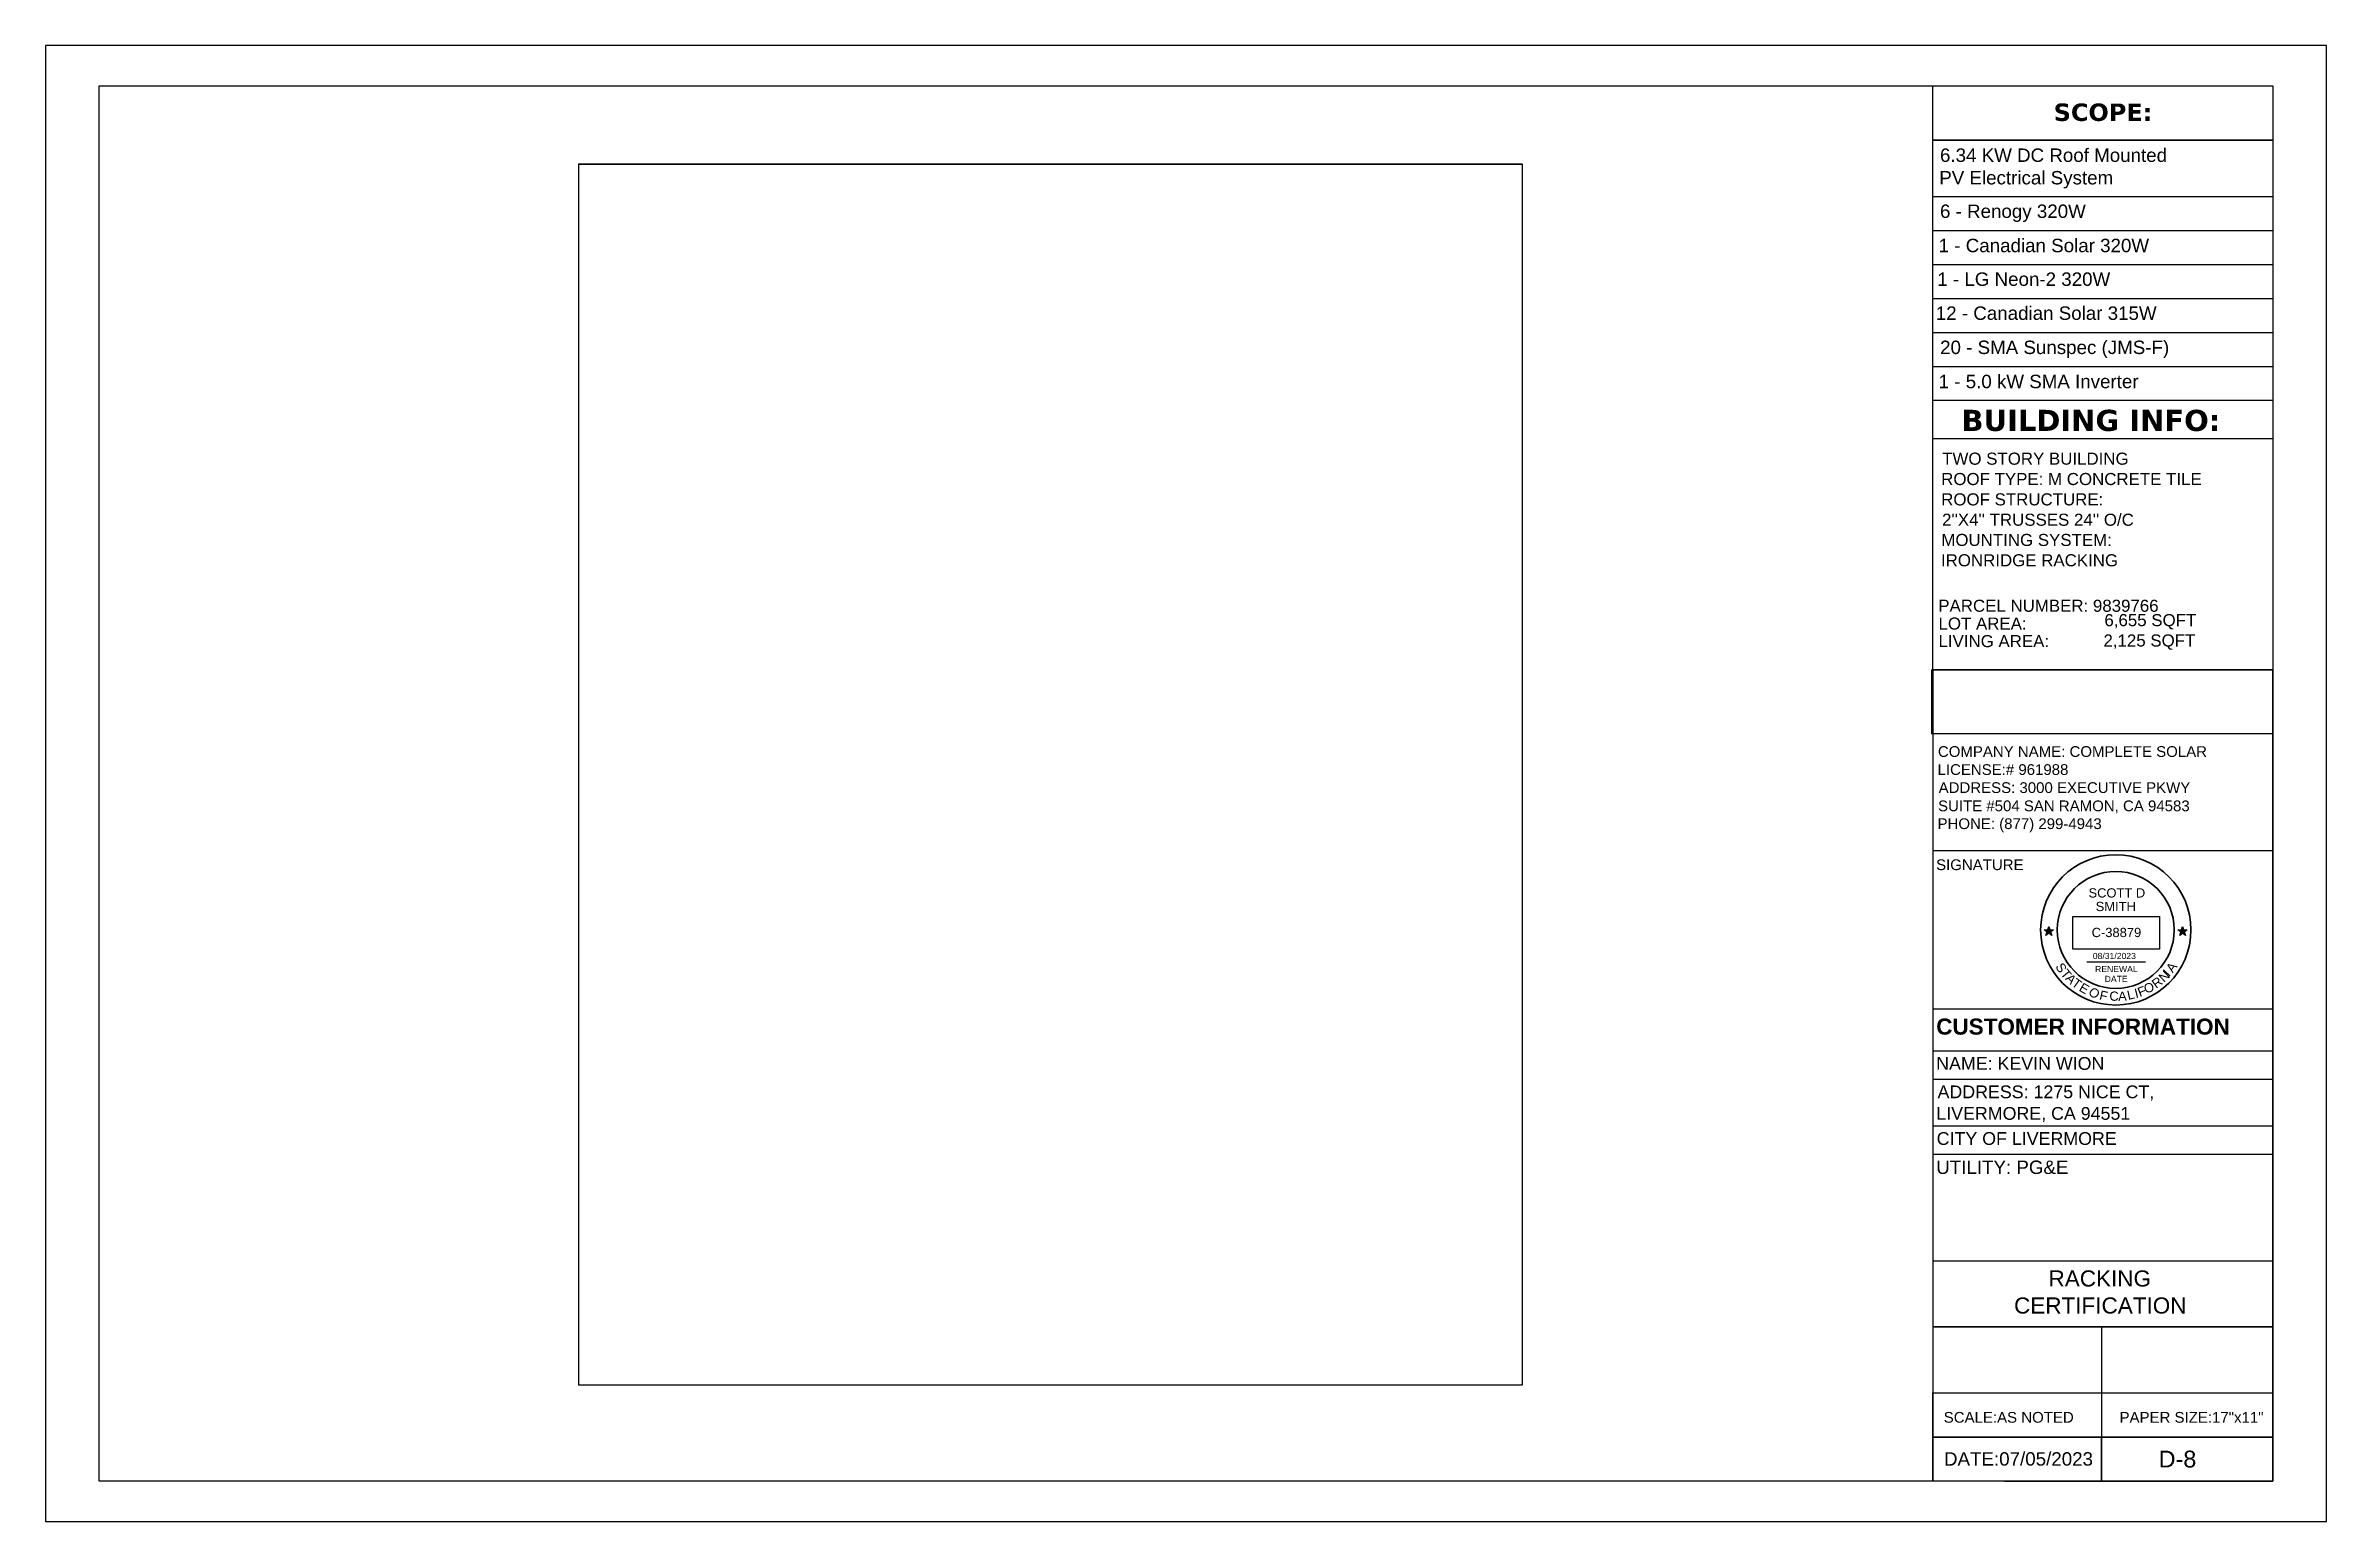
# Model space of a CAD drawing. Header units: millimetres. Extents: x -419 to 20046, y -14642 to 2638.
# Drawn here: x 3938 to 5638, y -13425 to -12325 of the extents above; entities that cross this region are included whole.
import ezdxf

# ---------------------------------------------------------------- set-up
doc = ezdxf.new("R2010")
doc.units = ezdxf.units.MM
for name, color, linetype in [('PDF15_0', 7, 'Continuous'), ('PDF15_PDF_Geometry', 7, 'Continuous'), ('PDF15_Text', 7, 'Continuous'), ('PDF5_Text', 7, 'Continuous'), ('PDF_Text', 7, 'Continuous')]:
    doc.layers.add(name, color=color, linetype=linetype)
doc.styles.add('PDF Arial', font='arial.ttf')
doc.styles.add('PDF Arial Bold', font='arialbd.ttf')
doc.styles.add('PDF Verdana Bold', font='verdanab.ttf')
doc.styles.get("Standard").update_dxf_attribs({"font": 'arial.ttf'})
picture_1 = doc.add_image_def('image58.png', size_in_pixel=(45, 240))
picture_2 = doc.add_image_def('image59.png', size_in_pixel=(3303, 2552))
picture_3 = doc.add_image_def('image15.png', size_in_pixel=(858, 321))

msp = doc.modelspace()

# ---------------------------------------------------------------- texts
at = {"attachment_point": 1}
for s, width, heights, insert, char_height, line_spacing_factor in [('SCOTT D\\P  SMITH', 46.3475, [0], (5460.214, -12952.708), 6.8956, 0.88), ('RENEWAL\\P    DATE', 31.39541, [17.047], (5465.13, -13010.609), 4.597, 0.96)]:
    msp.add_mtext_dynamic_manual_height_columns(s, width=width, gutter_width=4.597, heights=heights, dxfattribs=dict(at, insert=insert, char_height=char_height, line_spacing_factor=line_spacing_factor))
for s, width, insert, char_height in [('C-38879', 41.58956, (5462.555, -12982.201), 6.8956), ('08/31/2023', 38.13279, (5463.412, -13000.873), 4.597)]:
    msp.add_mtext_dynamic_manual_height_columns(s, width=width, gutter_width=4.597, heights=[0], dxfattribs=dict(at, insert=insert, char_height=char_height))
at = {"layer": 'PDF15_Text', "attachment_point": 7}
for s, insert, char_height, style in [('SCOPE:', (5434.252, -12381.064), 12.9996, 'PDF Verdana Bold'), ('6.34 KW DC Roof Mounted', (5349.518, -12411.486), 9.99966, 'PDF Arial'), ('PV Electrical System', (5348.973, -12431.141), 9.99966, 'PDF Arial'), ('6 - Renogy 320W', (5349.518, -12456.116), 9.99966, 'PDF Arial'), ('1 - Canadian Solar 320W', (5348.519, -12478.783), 9.99966, 'PDF Arial'), ('20 - SMA Sunspec (JMS-F)', (5349.609, -12557.561), 9.99966, 'PDF Arial'), ('1 - 5.0 kW SMA Inverter', (5348.519, -12580.13), 9.99966, 'PDF Arial'), ('BUILDING INFO:', (5365.502, -12612.165), 15.74948, 'PDF Verdana Bold'), ('TWO STORY BUILDING', (5351.153, -12637.148), 8.99967, 'PDF Arial'), ('ROOF TYPE: M CONCRETE TILE', (5350.426, -12652.314), 8.99967, 'PDF Arial'), ('ROOF STRUCTURE:', (5350.426, -12667.481), 8.99967, 'PDF Arial'), ("2''X4'' TRUSSES 24'' O/C", (5351.062, -12682.648), 8.99967, 'PDF Arial'), ('MOUNTING SYSTEM:', (5350.517, -12697.724), 8.99967, 'PDF Arial'), ('IRONRIDGE RACKING', (5350.244, -12712.891), 8.99967, 'PDF Arial'), ('6,655 SQFT', (5472.066, -12759.836), 8.9997, 'PDF Arial'), ('2,125 SQFT', (5471.35, -12775.003), 8.9997, 'PDF Arial'), ('COMPANY NAME: COMPLETE SOLAR', (5347.974, -12854.914), 7.99975, 'PDF Arial'), ('LICENSE:# 961988', (5347.701, -12868.356), 7.99975, 'PDF Arial'), ('ADDRESS: 3000 EXECUTIVE PKWY', (5348.519, -12881.802), 7.99975, 'PDF Arial'), ('SUITE #504 SAN RAMON, CA 94583', (5348.065, -12896.775), 7.99975, 'PDF Arial'), ('PHONE: (877) 299-4943', (5347.701, -12910.986), 7.99975, 'PDF Arial'), ('SIGNATURE', (5346.612, -12939.285), 7.9998, 'PDF Arial'), ('CUSTOMER INFORMATION', (5346.702, -13061.967), 11.99963, 'PDF Arial Bold'), ('NAME: KEVIN WION', (5346.702, -13088.163), 9.49966, 'PDF Arial'), ('ADDRESS: 1275 NICE CT,', (5347.701, -13110.95), 9.49966, 'PDF Arial'), ('LIVERMORE, CA 94551', (5346.793, -13127.025), 9.49966, 'PDF Arial'), ('CITY OF LIVERMORE', (5347.066, -13144.108), 9.49966, 'PDF Arial'), ('UTILITY: PG&E', (5346.702, -13165.793), 9.99966, 'PDF Arial'), ('RACKING', (5430.438, -13249.682), 11.9996, 'PDF Arial'), ('CERTIFICATION', (5404.736, -13269.844), 11.99963, 'PDF Arial'), ('DATE:07/05/2023', (5352.515, -13383.159), 9.99966, 'PDF Arial'), ('D-8', (5512.447, -13384.557), 12.4996, 'PDF Arial')]:
    msp.add_mtext(s, dxfattribs=dict(at, insert=insert, char_height=char_height, style=style))
at = {"layer": 'PDF5_Text', "attachment_point": 7, "style": 'PDF Arial'}
for s, insert, char_height in [('1 - LG Neon-2 320W', (5347.528, -12503.874), 9.99966), ('12 - Canadian Solar 315W', (5346.384, -12529.213), 9.99966), ('PARCEL NUMBER: 9839766', (5348.255, -12746.77), 8.99967), ('LIVING AREA:', (5348.409, -12773.129), 8.99967), ('LOT AREA:', (5348.429, -12760.03), 8.9997)]:
    msp.add_mtext(s, dxfattribs=dict(at, insert=insert, char_height=char_height))
at = {"layer": 'PDF_Text', "insert": (5352.33, -13351.137), "char_height": 7.99975, "attachment_point": 7, "style": 'PDF Arial'}
msp.add_mtext('SCALE:AS NOTED           PAPER SIZE:17"x11"', dxfattribs=at)

# ---------------------------------------------------------------- blocks, each defined once
blk = doc.blocks.new('star')
h = blk.add_hatch(color=256)
h.dxf.hatch_style = 1
h.paths.add_polyline_path([(116.5, 62.57), (116.86, 62.57), (116.68, 63.12)])
h.paths.add_polyline_path([(116.68, 62.02), (116.97, 62.23), (116.86, 62.57), (116.5, 62.57), (116.39, 62.23)])
h.paths.add_polyline_path([(116.5, 62.57), (115.92, 62.57), (116.39, 62.23)])
h.paths.add_polyline_path([(116.39, 62.23), (116.21, 61.67), (116.68, 62.02)])
h.paths.add_polyline_path([(116.68, 62.02), (117.15, 61.67), (116.97, 62.23)])
h.paths.add_polyline_path([(116.97, 62.23), (117.44, 62.57), (116.86, 62.57)])
for p, q in [((116.21, 61.67), (116.68, 63.12)), ((116.68, 63.12), (117.15, 61.67)), ((115.92, 62.57), (117.44, 62.57)), ((117.15, 61.67), (115.92, 62.57)), ((117.44, 62.57), (116.21, 61.67))]:
    blk.add_line(p, q)
blk = doc.blocks.new('a')
at = {"color": 1, "char_height": 15, "attachment_point": 1}
for s, insert, rotation in [('{\\C256;S}', (169, 149), 301.8504), ('{\\C256;T}', (176.1, 138.5), 308.5602), ('{\\C256;A}', (182.8, 131.2), 313.9392), ('{\\C256;T}', (190.6, 123.2), 324.7462), ('{\\C256;E}', (201.4, 115.5), 330.0103), ('{\\C256;O}', (299, 112.2), 12.6875), ('{\\C256;R}', (311.3, 116.8), 36.4598), ('{\\C256;N}', (322.6, 125.5), 43.0781), ('{\\C256;I}', (344.8, 127.8), 227.4846), ('{\\C256;A}', (335, 138.5), 54.6588), ('{\\C256;O}', (218.6, 109.1), 319.6464), ('{\\C256;A}', (258.4, 100.3), 1.6689), ('{\\C256;L}', (271.7, 101.5), 12.6875), ('{\\C256;I}', (283.7, 104.3), 13.6115), ('{\\C256;F}', (288.3, 105.4), 21.5682)]:
    blk.add_mtext_dynamic_manual_height_columns(s, width=30.733, gutter_width=125, heights=[0], dxfattribs=dict(at, insert=insert, rotation=rotation))
at = {"color": 1, "insert": (244.5, 100.5), "char_height": 15, "attachment_point": 1}
blk.add_mtext_dynamic_manual_height_columns('{\\C256;C}', width=30.733, gutter_width=125, heights=[0], dxfattribs=at)
blk = doc.blocks.new('1')
at = {"color": 1, "xscale": 0.1018808021228187, "yscale": 0.1018808021228187, "zscale": 0.1018808021228187}
blk.add_blockref('a', (510.97, 81.39), dxfattribs=at)
at = {"color": 1, "insert": (534.46, 91.84), "char_height": 1.528, "attachment_point": 1, "rotation": 347.3366}
blk.add_mtext_dynamic_manual_height_columns('{\\C256;F}', width=1.5282, gutter_width=12.74, heights=[0], dxfattribs=at)

# ---------------------------------------------------------------- linework, layer by layer
at = {"lineweight": 30}
msp.add_line((5458.946, -13007.519), (5502.729, -13007.519), dxfattribs=at)
at = {"lineweight": 35}
for radius in [56, 43.581]:
    msp.add_circle((5480.551, -12983.744), radius, dxfattribs=at)
at = {"layer": 'PDF15_0', "lineweight": 25}
for points in [[(3937.646, -12324.667), (3937.646, -13424.576), (5637.505, -13424.576), (5637.505, -12324.667)], [(5597.544, -12395.143), (5344.069, -12395.143)], [(5597.544, -12395.143), (5597.544, -12589.132), (5344.069, -12589.132), (5344.069, -12395.143)], [(4334.979, -13323.041), (4334.979, -12412.944), (5038.099, -12412.944), (5038.099, -13323.041)], [(5344.069, -12837.522), (5344.069, -12789.933), (5597.544, -12789.933), (5597.544, -12837.522)]]:
    msp.add_lwpolyline(points, close=True, dxfattribs=at)
for points in [[(5344.069, -12789.933), (5344.069, -12354.638)], [(5344.069, -12437.101), (5597.544, -12437.101)], [(5344.069, -12462.44), (5597.544, -12462.44)], [(5344.069, -12487.778), (5597.544, -12487.778)], [(5344.069, -12513.117), (5597.544, -12513.117)], [(5344.069, -12538.455), (5597.544, -12538.455)], [(5344.069, -12563.794), (5597.544, -12563.794)], [(5344.069, -12617.468), (5597.544, -12617.468)], [(5344.159, -12924.436), (5597.635, -12924.436)]]:
    msp.add_lwpolyline(points, dxfattribs=at)
at = {"layer": 'PDF15_PDF_Geometry', "lineweight": 25}
for points in [[(5597.544, -12354.638), (5597.544, -13394.606), (3977.606, -13394.606), (3977.606, -12354.638), (5597.544, -12354.638), (5597.544, -13394.606), (5344.069, -13394.606), (5344.069, -13361.82), (5597.544, -13361.82), (5344.069, -13361.82), (5344.069, -13328.853), (5597.544, -13328.853)], [(5597.544, -12872.488), (5597.544, -13328.853), (5597.544, -13361.82), (5597.544, -13394.606), (5597.544, -12789.933), (5344.069, -12789.933), (5344.069, -13394.606)], [(5344.069, -13042.501), (5597.544, -13042.501)], [(5344.069, -13073.833), (5597.544, -13073.833)], [(5344.069, -13094.903), (5597.544, -13094.903)], [(5344.069, -13129.778), (5597.635, -13129.778)], [(5344.069, -13150.939), (5597.635, -13150.939)], [(5344.069, -13230.496), (5597.635, -13230.496)], [(5347.611, -13279.629), (5597.544, -13279.629), (5344.069, -13279.629), (5597.544, -13279.629), (5469.944, -13279.629), (5469.944, -13328.853), (5597.544, -13328.853), (5597.544, -13279.629)], [(5469.944, -13328.853), (5469.944, -13361.82), (5469.944, -13394.606)]]:
    msp.add_lwpolyline(points, dxfattribs=at)
msp.add_lwpolyline([(5597.544, -13361.82), (5597.544, -13394.606), (5469.944, -13394.606), (5469.944, -13361.82)], close=True, dxfattribs=at)
at = {"layer": 'PDF15_PDF_Geometry', "color": 251, "lineweight": 25, "true_color": 0x525252}
msp.add_lwpolyline([(5397.652, -13394.606), (5597.544, -13394.606)], dxfattribs=at)

# ---------------------------------------------------------------- block references
at = {"xscale": 4.597039828451667, "yscale": 4.597039828451667, "zscale": 4.597039828451667, "rotation": 287.9700872862333}
for p in [(4992.635, -12562.997), (5092.336, -12563.019)]:
    msp.add_blockref('star', p, dxfattribs=at)
at = {"color": 1, "xscale": 4.51217474996896, "yscale": 4.51217474996896, "zscale": 4.51217474996896}
msp.add_blockref('1', (3057.813, -13443.116), dxfattribs=at)

msp.set_redraw_order([(e.dxf.handle, doc.entitydb.next_handle()) for e in msp.query("TEXT MTEXT ATTDEF DIMENSION ARC_DIMENSION")])  # texts and dimensions are drawn at this point

# ---------------------------------------------------------------- pictures from other files: only their frames are drawn
at = {"color": 7, "true_color": 0xffffff}
image = msp.add_image(picture_3, insert=(5448.427, -12998.044), size_in_units=(64.617, 24.175), dxfattribs=dict(at, brightness=7, contrast=73))
image.dxf.flags = 15
at = {"layer": 'PDF15_0', "color": 7, "lineweight": 0}
image = msp.add_image(picture_2, insert=(5038.099, -13323.041), size_in_units=(910.152, 703.239), rotation=90, dxfattribs=at)
image.dxf.flags = 15
image = msp.add_image(picture_1, insert=(5597.544, -12837.522), size_in_units=(47.544, 254.293), rotation=90, dxfattribs=at)
image.dxf.flags = 15

doc.saveas('drawing.dxf')
